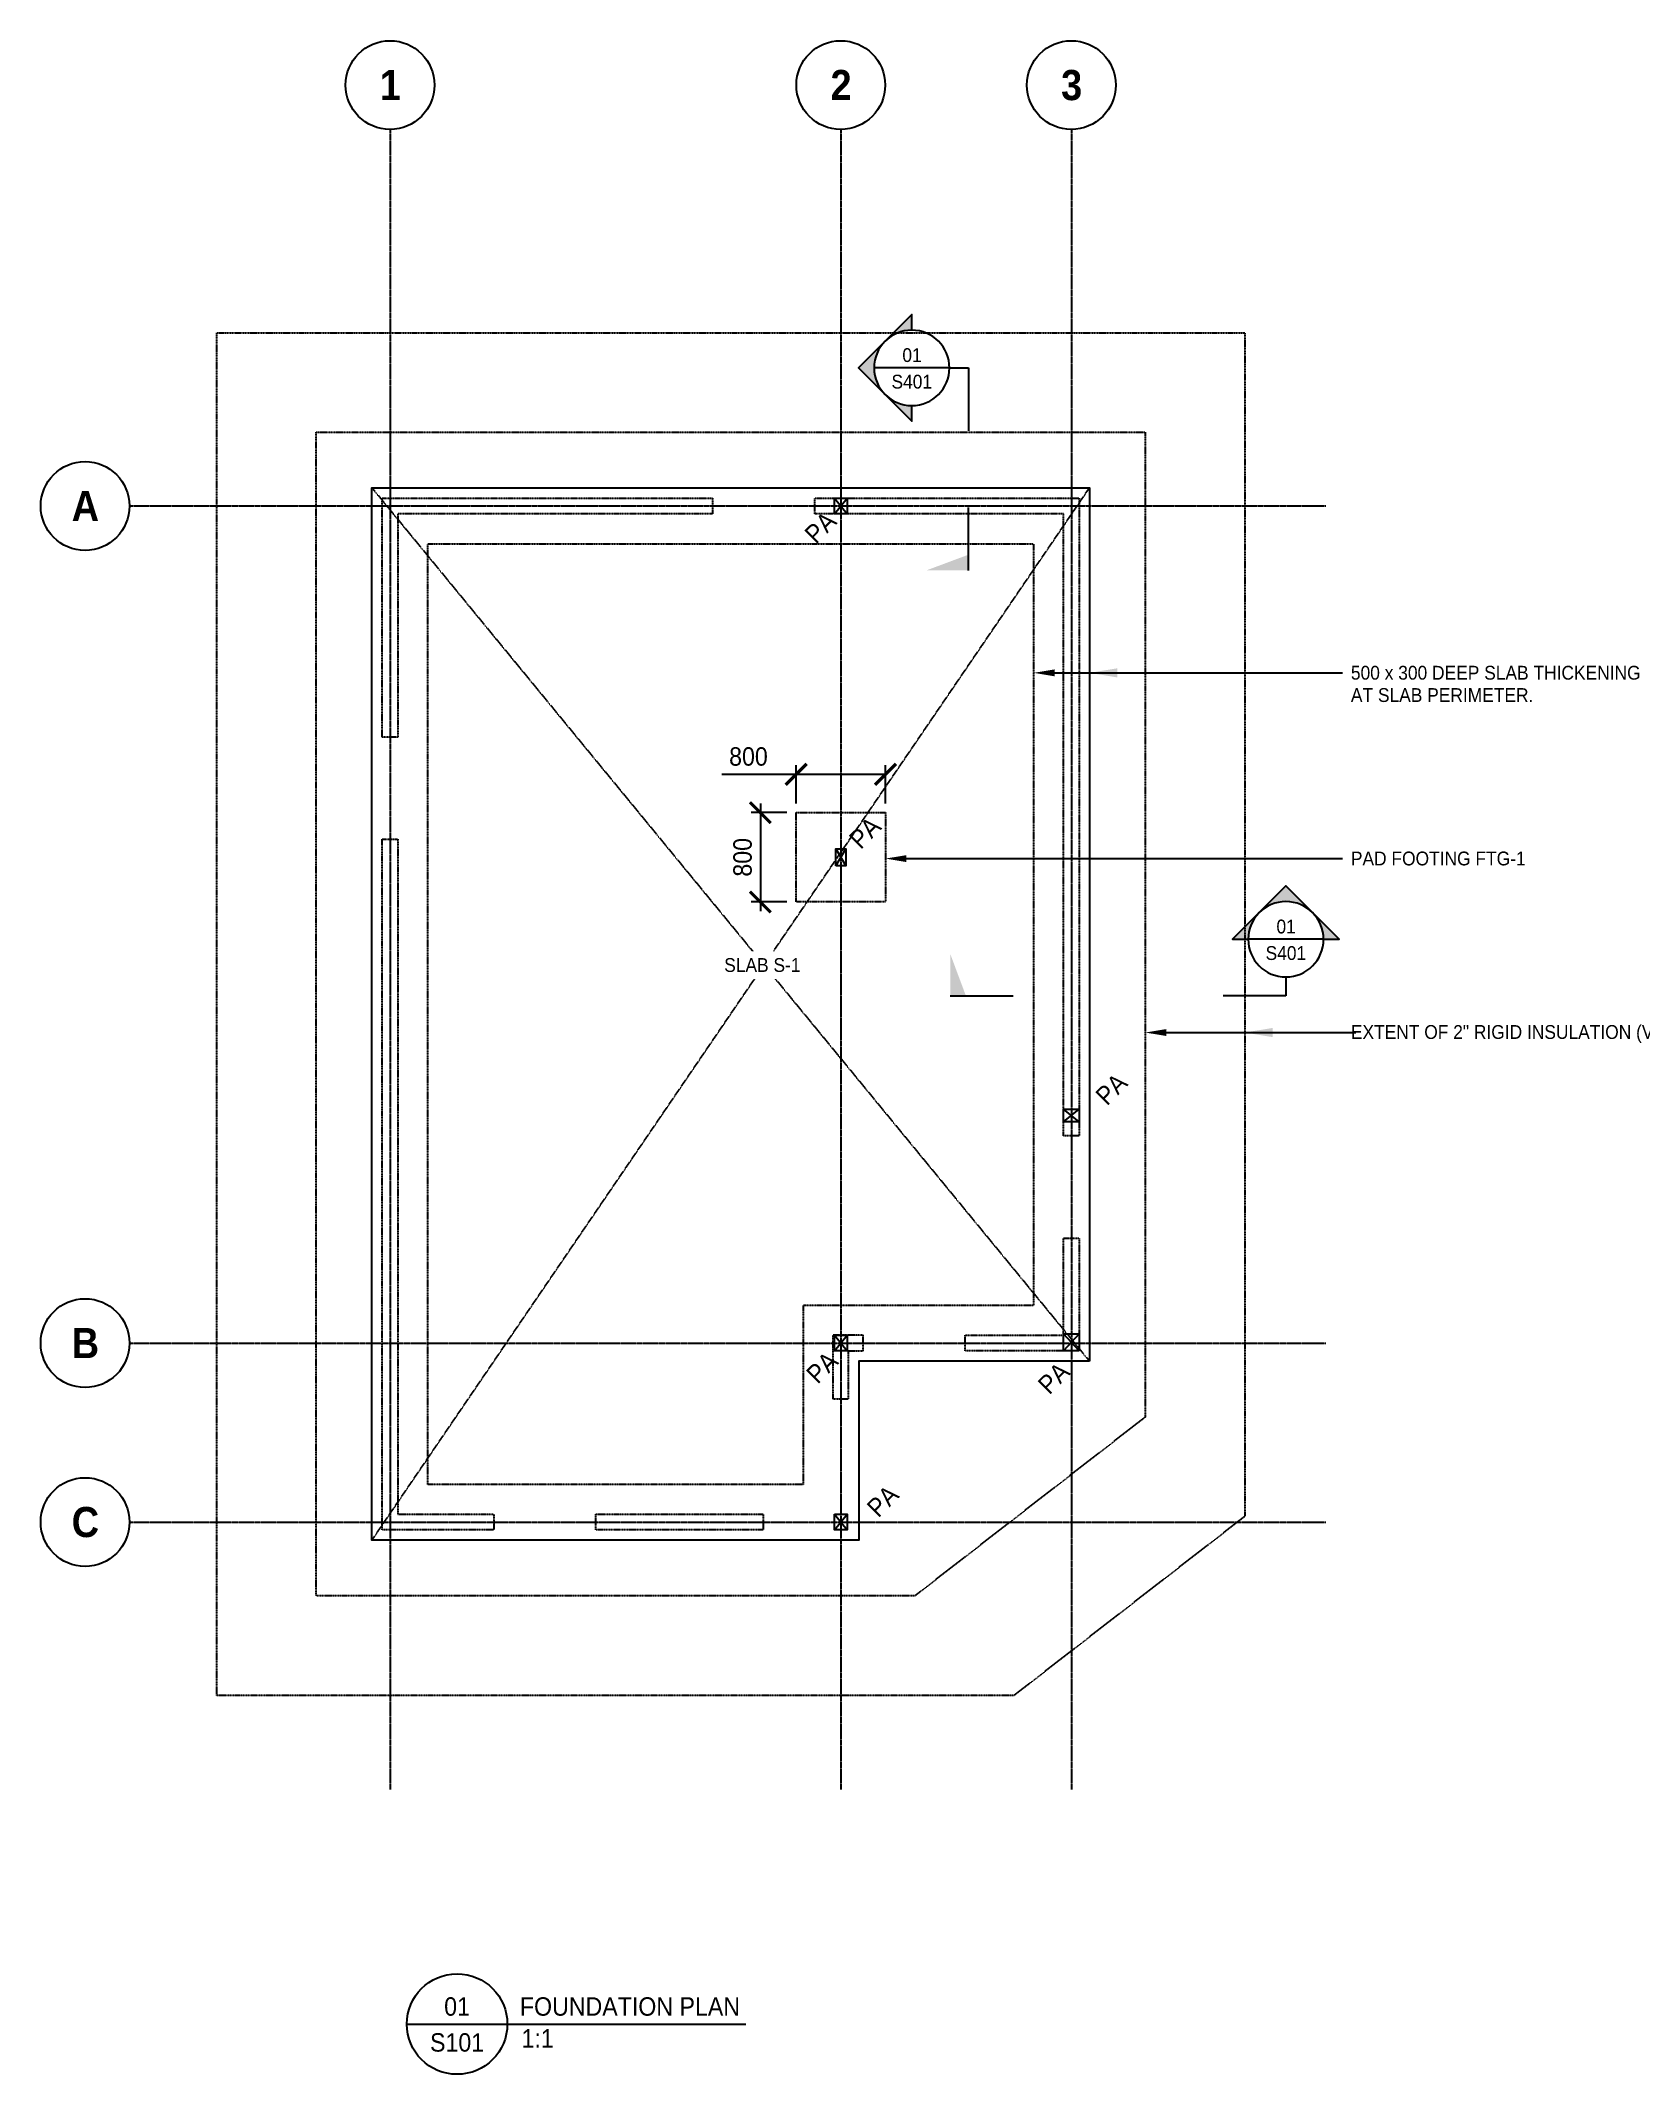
# Model space of a CAD drawing. Header units: millimetres. Extents: x -125435 to 382444, y 0 to 40902.
# Drawn here: x 41365 to 55678, y 22689 to 40902 of the extents above; entities that cross this region are included whole.
import ezdxf
from ezdxf import colors
from ezdxf.entities.mleader import LeaderData, LeaderLine
from ezdxf.enums import TextEntityAlignment as Align
from ezdxf.math import Vec2, Vec3

# ---------------------------------------------------------------- set-up
doc = ezdxf.new("R2010")
doc.units = ezdxf.units.MM
doc.header["$LTSCALE"] = 10
doc.linetypes.add('CENTER', pattern=[2, 1.25, -0.25, 0.25, -0.25])
doc.linetypes.add('HIDDEN', pattern=[0.375, 0.25, -0.125])
doc.layers.get('DEFPOINTS').update_dxf_attribs({"color": 252})
for name, color, linetype in [('S-ANNO-CROS-ABOV', 30, 'HIDDEN'), ('S-ANNO-DIMS', 231, 'Continuous'), ('S-ANNO-PATT-WOOD', 30, 'Continuous'), ('S-ANNO-SYMB', 231, 'Continuous'), ('S-ANNO-TEXT', 2, 'Continuous'), ('S-COLS-WOOD', 51, 'Continuous'), ('S-FNDN-FTNG', 132, 'Continuous'), ('S-GRID', 1, 'CENTER'), ('S-GRID-IDEN', 2, 'Continuous'), ('S-WALL-STUD-H', 51, 'HIDDEN')]:
    doc.layers.add(name, color=color, linetype=linetype)
doc.styles.add('BB_Large Bold', font='arialbd.ttf', dxfattribs={"width": 0.9, "height": 3.6})
doc.styles.add('BB_Standard', font='arial.ttf', dxfattribs={"width": 0.9, "height": 2.2})
doc.styles.add('BB_Standard 1.65 Text', font='arial.ttf', dxfattribs={"width": 0.9, "height": 1.65})
doc.dimstyles.new('BB_Standard$0', dxfattribs={"dimscale": 0, "dimtxt": 2.2, "dimasz": 2.5, "dimexe": 1.1, "dimexo": 1.1, "dimgap": 1, "dimtad": 1, "dimdec": 0, "dimrnd": 0.001, "dimzin": 3, "dimdsep": 46, "dimtxsty": 'BB_Standard', "dimblk1": 'ARCHTICK', "dimblk2": 'ARCHTICK', "dimsah": 1, "dimcen": 0.09, "dimdle": 1.1, "dimclrd": 256, "dimclre": 256, "dimclrt": 256, "dimadec": 0, "dimazin": 0, "dimtfac": 1, "dimtdec": 0, "dimtofl": 0, "dimtmove": 0, "dimatfit": 3, "dimfxl": 1, "dimfrac": 2, "dimtolj": 1, "dimtzin": 0, "dimarcsym": 0})

msp = doc.modelspace()

# ---------------------------------------------------------------- texts
at = {"layer": 'S-ANNO-TEXT', "char_height": 165, "attachment_point": 1, "rotation": 45, "line_spacing_factor": 0.9, "style": 'BB_Standard'}
for insert in [(48190.9, 36502.6), (48588.8, 33768.8), (50795.1, 31472.3), (48205.4, 28979.5), (50278.8, 28885), (48748.5, 27783.2)]:
    msp.add_mtext('PA', dxfattribs=dict(at, insert=insert))

# ---------------------------------------------------------------- blocks, each defined once
blk = doc.blocks.new('*U26')
at = {"layer": 'S-ANNO-SYMB', "color": 0}
blk.add_line((6, 0), (34.48, 0), dxfattribs=at)
blk.add_lwpolyline([(-6, 0), (6, 0)], dxfattribs=at)
blk.add_circle((0, 0), 6, dxfattribs=at)
at = {"layer": 'S-ANNO-TEXT', "insert": (7.7, -0.6), "char_height": 2.2, "attachment_point": 1, "style": 'BB_Standard'}
blk.add_mtext('1:1', dxfattribs=at)
at = {"layer": 'S-ANNO-TEXT', "style": 'BB_Standard', "width": 0.9}
for tag, p in [('NN', (0, 1)), ('S-NNN', (0, -3.29))]:
    blk.add_attdef(tag, text='', height=2.2, dxfattribs=at).set_placement(p, align=Align.CENTER)
blk.add_attdef('DRAWINGBLOCKTITLE', (7.5, 1), '', height=2.2, dxfattribs=at)
blk = doc.blocks.new('(4)38X89')
at = {"layer": 'S-ANNO-PATT-WOOD'}
for p, q in [((76, 44.5), (-76, -44.5)), ((-76, 44.5), (76, -44.5))]:
    blk.add_line(p, q, dxfattribs=at)
at = {"layer": 'S-COLS-WOOD'}
blk.add_lwpolyline([(-76, 44.5), (76, 44.5), (76, -44.5), (-76, -44.5)], close=True, dxfattribs=at)
blk = doc.blocks.new('(3)38X140')
at = {"layer": 'S-ANNO-PATT-WOOD'}
for p, q in [((-70, -57), (70, 57)), ((70, -57), (-70, 57))]:
    blk.add_line(p, q, dxfattribs=at)
at = {"layer": 'S-COLS-WOOD'}
blk.add_lwpolyline([(-70, -57), (-70, 57), (70, 57), (70, -57)], close=True, dxfattribs=at)
blk = doc.blocks.new('(4)38X140')
at = {"layer": 'S-ANNO-PATT-WOOD'}
for p, q in [((-70, 76), (70, -76)), ((-70, -76), (70, 76))]:
    blk.add_line(p, q, dxfattribs=at)
at = {"layer": 'S-COLS-WOOD'}
blk.add_lwpolyline([(-70, 76), (70, 76), (70, -76), (-70, -76)], close=True, dxfattribs=at)
blk = doc.blocks.new('*U42')
at = {"layer": 'S-ANNO-SYMB'}
h = blk.add_hatch(color=0, dxfattribs=at)
h.dxf.hatch_style = 1
h.paths.add_polyline_path([(0, 8.5), (0, 6, -0.198912), (4.24, 4.24)])
h.paths.add_polyline_path([(4.24, 4.24, -0.414214), (4.24, -4.24), (8.5, 0)])
h.paths.add_polyline_path([(4.24, -4.24, -0.198912), (0, -6), (0, -8.5)])
at = {"layer": 'S-ANNO-SYMB', "color": 0}
for p, q in [((-6, 0), (-9, 0)), ((-9, 0), (-9, -10)), ((-9, -32.25), (-9, -22.25))]:
    blk.add_line(p, q, dxfattribs=at)
for points in [[(0, 6), (0, 8.5), (8.5, 0), (0, -8.5), (0, -6)], [(-6, 0), (6, 0)]]:
    blk.add_lwpolyline(points, dxfattribs=at)
blk.add_circle((0, 0), 6, dxfattribs=at)
blk.add_solid([(-9, -32.25), (-9, -29.75), (-2.3, -32.25)], dxfattribs=at)
at = {"layer": 'S-ANNO-TEXT', "style": 'BB_Standard', "width": 0.9}
for tag, p in [('NN', (-0.04, 0.94)), ('S-NNN', (0, -3.29))]:
    blk.add_attdef(tag, text='', height=2.2, dxfattribs=at).set_placement(p, align=Align.CENTER)
blk = doc.blocks.new('ADU_01 - GROUND FLOOR ABOVE')
at = {"layer": 'S-WALL-STUD-H', "transparency": 33554687}
for points in [[(70, -2070), (-70, -2070), (-70, 70), (2887, 70), (2887, -70), (70, -70), (70, -2070)], [(928, -9030), (928, -9170), (-70, -9170), (-70, -2984), (70, -2984), (70, -9030), (928, -9030)], [(6030, -6556), (6170, -6556), (6170, -7567), (5150, -7567), (5150, -7427), (6030, -7427), (6030, -6556)], [(4105, -7567), (4235, -7567), (4235, -7427), (3965, -7427), (3965, -7997), (4105, -7997), (4105, -7567)]]:
    blk.add_lwpolyline(points, dxfattribs=at)
for points in [[(6170, -5641), (6030, -5641), (6030, -70), (3802, -70), (3802, 70), (6170, 70)], [(1842, -9030), (3340, -9030), (3340, -9170), (1842, -9170)]]:
    blk.add_lwpolyline(points, close=True, dxfattribs=at)
blk = doc.blocks.new('*U29')
at = {"layer": 'S-ANNO-SYMB'}
h = blk.add_hatch(color=0, dxfattribs=at)
h.dxf.hatch_style = 1
h.paths.add_polyline_path([(-8.5, 0), (-6, 0, -0.198912), (-4.24, 4.24)])
h.paths.add_polyline_path([(-4.24, 4.24, -0.414214), (4.24, 4.24), (0, 8.5)])
h.paths.add_polyline_path([(4.24, 4.24, -0.198912), (6, 0), (8.5, 0)])
at = {"layer": 'S-ANNO-SYMB', "color": 0}
for p, q in [((0, -6), (0, -9)), ((0, -9), (10, -9)), ((53.43, -9), (43.43, -9))]:
    blk.add_line(p, q, dxfattribs=at)
for points in [[(-6, 0), (-8.5, 0), (0, 8.5), (8.5, 0), (6, 0)], [(-6, 0), (6, 0)]]:
    blk.add_lwpolyline(points, dxfattribs=at)
blk.add_circle((0, 0), 6, dxfattribs=at)
blk.add_solid([(53.43, -9), (50.93, -9), (53.43, -2.3)], dxfattribs=at)
at = {"layer": 'S-ANNO-TEXT', "style": 'BB_Standard', "width": 0.9}
for tag, p in [('NN', (-0.04, 0.94)), ('S-NNN', (0, -3.29))]:
    blk.add_attdef(tag, text='', height=2.2, dxfattribs=at).set_placement(p, align=Align.CENTER)
blk = doc.blocks.new('_ArchTick')
at = {"color": 0, "linetype": 'ByBlock', "const_width": 0.15}
blk.add_lwpolyline([(-0.5, -0.5), (0.5, 0.5)], dxfattribs=at)
blk = doc.blocks.new('*D44')
at = {"layer": 'DEFPOINTS', "color": 0, "transparency": 16777216}
for p in [(48929, 34331), (48129, 33988), (48929, 33988)]:
    blk.add_point(p, dxfattribs=at)
at = {"layer": 'S-ANNO-DIMS', "lineweight": -2, "transparency": 16777216}
for p, q in [((48129, 34331), (47463, 34331)), ((48929, 34331), (48046, 34331)), ((48129, 34071), (48129, 34413)), ((48929, 34071), (48929, 34413))]:
    blk.add_line(p, q, dxfattribs=at)
at = {"layer": 'S-ANNO-DIMS', "lineweight": -2, "transparency": 16777216, "xscale": 187.5, "yscale": 187.5, "zscale": 187.5, "rotation": 180}
blk.add_blockref('_ArchTick', (48129, 34331), dxfattribs=at)
at = {"layer": 'S-ANNO-DIMS', "lineweight": -2, "transparency": 16777216, "xscale": 187.5, "yscale": 187.5, "zscale": 187.5}
blk.add_blockref('_ArchTick', (48929, 34331), dxfattribs=at)
at = {"layer": 'S-ANNO-DIMS', "transparency": 16777216, "insert": (47702, 34490), "char_height": 165, "attachment_point": 5, "style": 'BB_Standard'}
blk.add_mtext('\\A1;800', dxfattribs=at)
blk = doc.blocks.new('*D46')
at = {"layer": 'DEFPOINTS', "color": 0, "transparency": 16777216}
for p in [(48129, 33988), (47809, 33188), (48129, 33188)]:
    blk.add_point(p, dxfattribs=at)
at = {"layer": 'S-ANNO-DIMS', "lineweight": -2, "transparency": 16777216}
for p, q in [((47809, 34071), (47809, 33106)), ((48046, 33988), (47727, 33988)), ((48046, 33188), (47727, 33188))]:
    blk.add_line(p, q, dxfattribs=at)
at = {"layer": 'S-ANNO-DIMS', "lineweight": -2, "transparency": 16777216, "xscale": 187.5, "yscale": 187.5, "zscale": 187.5}
for p, rotation in [((47809, 33988), 90), ((47809, 33188), 270)]:
    blk.add_blockref('_ArchTick', p, dxfattribs=dict(at, rotation=rotation))
at = {"layer": 'S-ANNO-DIMS', "transparency": 16777216, "insert": (47650, 33588), "char_height": 165, "attachment_point": 5, "rotation": 90, "style": 'BB_Standard'}
blk.add_mtext('\\A1;800', dxfattribs=at)
blk = doc.blocks.new('*U30')
at = {"layer": 'S-ANNO-SYMB', "color": 0}
blk.add_circle((0, 0), 5.3, dxfattribs=at)
at = {"layer": 'S-GRID-IDEN', "style": 'BB_Large Bold', "width": 0.9, "flags": 8}
blk.add_attdef('GRID', text='', height=3.6, dxfattribs=at).set_placement((0.03, -1.79), align=Align.CENTER)
blk = doc.blocks.new('*U31')
at = {"layer": 'S-ANNO-SYMB', "color": 0}
blk.add_circle((0, 0), 5.3, dxfattribs=at)
at = {"layer": 'S-GRID-IDEN', "style": 'BB_Large Bold', "width": 0.9, "flags": 8}
blk.add_attdef('GRID', text='', height=3.6, dxfattribs=at).set_placement((0.03, -1.79), align=Align.CENTER)
blk = doc.blocks.new('*U32')
at = {"layer": 'S-ANNO-SYMB', "color": 0}
blk.add_circle((0, 0), 5.3, dxfattribs=at)
at = {"layer": 'S-GRID-IDEN', "style": 'BB_Large Bold', "width": 0.9, "flags": 8}
blk.add_attdef('GRID', text='', height=3.6, dxfattribs=at).set_placement((0.03, -1.79), align=Align.CENTER)
blk = doc.blocks.new('*U33')
at = {"layer": 'S-ANNO-SYMB', "color": 0}
blk.add_circle((0, 0), 5.3, dxfattribs=at)
at = {"layer": 'S-GRID-IDEN', "style": 'BB_Large Bold', "width": 0.9, "flags": 8}
blk.add_attdef('GRID', text='', height=3.6, dxfattribs=at).set_placement((0.03, -1.79), align=Align.CENTER)
blk = doc.blocks.new('*U34')
at = {"layer": 'S-ANNO-SYMB', "color": 0}
blk.add_circle((0, 0), 5.3, dxfattribs=at)
at = {"layer": 'S-GRID-IDEN', "style": 'BB_Large Bold', "width": 0.9, "flags": 8}
blk.add_attdef('GRID', text='', height=3.6, dxfattribs=at).set_placement((0.03, -1.79), align=Align.CENTER)
blk = doc.blocks.new('*U36')
at = {"layer": 'S-ANNO-SYMB', "color": 0}
blk.add_circle((0, 0), 5.3, dxfattribs=at)
at = {"layer": 'S-GRID-IDEN', "style": 'BB_Large Bold', "width": 0.9, "flags": 8}
blk.add_attdef('GRID', text='', height=3.6, dxfattribs=at).set_placement((0.03, -1.79), align=Align.CENTER)

# ---------------------------------------------------------------- dimensions: what is measured, and where the dimension line sits
at = {"layer": 'S-ANNO-DIMS'}
dim = msp.add_linear_dim(base=(48928.7, 34331), p1=(48128.7, 33988.3), p2=(48928.7, 33988.3), dimstyle='BB_Standard$0', dxfattribs=at)
dim.commit()
dim.dimension.update_dxf_attribs({"geometry": '*D44', "text_midpoint": (47702.3, 34331), "dimtype": 160})
dim = msp.add_linear_dim(base=(47809.2, 33188.3), p1=(48128.7, 33988.3), p2=(48128.7, 33188.3), angle=90, dimstyle='BB_Standard$0', dxfattribs=at)
dim.commit()
dim.dimension.update_dxf_attribs({"geometry": '*D46', "text_midpoint": (47650, 33588.3)})

# ---------------------------------------------------------------- linework, layer by layer
at = {"layer": 'S-ANNO-CROS-ABOV'}
for p, q in [((44331.2, 36896.4), (50755.2, 29075)), ((44331.2, 27472.4), (50755.2, 36896.4))]:
    msp.add_line(p, q, dxfattribs=at)
at = {"layer": 'S-FNDN-FTNG'}
msp.add_lwpolyline([(50755.2, 29075), (48690.7, 29075), (48690.7, 27472.4), (44331.2, 27472.4), (44331.2, 36896.4), (50755.2, 36896.4)], close=True, dxfattribs=at)
at = {"layer": 'S-FNDN-FTNG', "linetype": 'HIDDEN'}
for points in [[(50255.2, 29575), (48190.7, 29575), (48190.7, 27972.4), (44831.2, 27972.4), (44831.2, 36396.4), (50255.2, 36396.4)], [(48128.7, 33988.3), (48928.7, 33988.3), (48928.7, 33188.3), (48128.7, 33188.3)]]:
    msp.add_lwpolyline(points, close=True, dxfattribs=at)
at = {"layer": 'S-GRID'}
for p, q in [((44493.2, 40106.6), (44493.2, 25240.4)), ((48528.7, 40106.6), (48528.7, 25240.4)), ((50593.2, 40106.6), (50593.2, 25240.4)), ((42160.2, 36734.4), (52872.1, 36734.4)), ((42160.2, 29237), (52872.1, 29237)), ((42160.2, 27634.4), (52872.1, 27634.4))]:
    msp.add_line(p, q, dxfattribs=at)

# ---------------------------------------------------------------- block references
at = {"layer": 'S-ANNO-SYMB'}
ref = msp.add_blockref('*U30', (44493.2, 40504.1), dxfattribs=dict(at, xscale=75, yscale=75, zscale=75))
ref.add_attrib('GRID', '1', dxfattribs={"layer": 'S-GRID-IDEN', "height": 270, "style": 'BB_Large Bold', "width": 0.9}).set_placement((44495.7, 40369.6), align=Align.CENTER)
ref = msp.add_blockref('*U33', (48528.7, 40504.1), dxfattribs=dict(at, xscale=75, yscale=75, zscale=75))
ref.add_attrib('GRID', '2', dxfattribs={"layer": 'S-GRID-IDEN', "height": 270, "style": 'BB_Large Bold', "width": 0.9}).set_placement((48531.2, 40369.6), align=Align.CENTER)
ref = msp.add_blockref('*U34', (50593.2, 40504.1), dxfattribs=dict(at, xscale=75, yscale=75, zscale=75))
ref.add_attrib('GRID', '3', dxfattribs={"layer": 'S-GRID-IDEN', "height": 270, "style": 'BB_Large Bold', "width": 0.9}).set_placement((50595.7, 40369.6), align=Align.CENTER)
ref = msp.add_blockref('*U42', (49164.4, 37971.1), dxfattribs=dict(at, xscale=-56.24999999999999, yscale=56.24999999999999, zscale=56.24999999999999))
ref.add_attrib('NN', '01', dxfattribs={"layer": 'S-ANNO-TEXT', "height": 123.75, "style": 'BB_Standard', "width": 0.9}).set_placement((49166.6, 38023.8), align=Align.CENTER)
ref.add_attrib('S-NNN', 'S401', dxfattribs={"layer": 'S-ANNO-TEXT', "height": 123.75, "style": 'BB_Standard', "width": 0.9}).set_placement((49164.2, 37786), align=Align.CENTER)
ref = msp.add_blockref('*U31', (41762.7, 36734.4), dxfattribs=dict(at, xscale=75, yscale=75, zscale=75))
ref.add_attrib('GRID', 'A', dxfattribs={"layer": 'S-GRID-IDEN', "height": 270, "style": 'BB_Large Bold', "width": 0.9}).set_placement((41765.3, 36599.9), align=Align.CENTER)
ref = msp.add_blockref('*U29', (52513.7, 32853.6), dxfattribs=dict(at, xscale=-56.24999999999999, yscale=56.24999999999999, zscale=56.24999999999999))
ref.add_attrib('NN', '01', dxfattribs={"layer": 'S-ANNO-TEXT', "height": 123.75, "style": 'BB_Standard', "width": 0.9}).set_placement((52515.8, 32906.2), align=Align.CENTER)
ref.add_attrib('S-NNN', 'S401', dxfattribs={"layer": 'S-ANNO-TEXT', "height": 123.75, "style": 'BB_Standard', "width": 0.9}).set_placement((52513.5, 32668.4), align=Align.CENTER)
ref = msp.add_blockref('*U32', (41762.7, 29237), dxfattribs=dict(at, xscale=75, yscale=75, zscale=75))
ref.add_attrib('GRID', 'B', dxfattribs={"layer": 'S-GRID-IDEN', "height": 270, "style": 'BB_Large Bold', "width": 0.9}).set_placement((41765.3, 29102.5), align=Align.CENTER)
ref = msp.add_blockref('*U36', (41762.7, 27634.4), dxfattribs=dict(at, xscale=75, yscale=75, zscale=75))
ref.add_attrib('GRID', 'C', dxfattribs={"layer": 'S-GRID-IDEN', "height": 270, "style": 'BB_Large Bold', "width": 0.9}).set_placement((41765.3, 27499.9), align=Align.CENTER)
at = {"layer": 'S-ANNO-SYMB', "xscale": 75, "yscale": 75, "zscale": 75}
msp.add_blockref('*U26', (45093.2, 23138.5), dxfattribs=at).add_auto_attribs({'NN': '01', 'S-NNN': 'S101', 'DRAWINGBLOCKTITLE': 'FOUNDATION PLAN'})
at = {"layer": 'S-COLS-WOOD'}
for name, p, rotation in [('(3)38X140', (48528.7, 36734.4), 270), ('(4)38X89', (48528.7, 33588.3), 90), ('(3)38X140', (48528.7, 29237), 270), ('(4)38X140', (50593.2, 29243), 180), ('(3)38X140', (48528.7, 27634.4), 270)]:
    msp.add_blockref(name, p, dxfattribs=dict(at, rotation=rotation))
msp.add_blockref('(3)38X140', (50593.2, 31275), dxfattribs=at)

msp.set_redraw_order([(e.dxf.handle, doc.entitydb.next_handle()) for e in msp.query("TEXT MTEXT ATTDEF DIMENSION ARC_DIMENSION")])  # texts and dimensions are drawn at this point

# ---------------------------------------------------------------- leaders
at = {"layer": 'S-ANNO-TEXT'}
ml = msp.add_multileader_mtext('Standard', dxfattribs=at)
ml.set_content(' ', color=256, style='BB_Standard')
ml.set_leader_properties()
ml.build(insert=Vec2(0, 0))
ml.multileader.update_dxf_attribs({"dogleg_length": 4.45, "arrow_head_size": 250, "scale": 100})
ctx = ml.context
ctx.base_point, ctx.scale, ctx.char_height, ctx.arrow_head_size, ctx.landing_gap_size, ctx.plane_origin = Vec3(52935.7, 35239.9), 100, 220, 250, 280, Vec3(49814.6, 34742.7)
notes = []
notes.append((ctx, [(1, (1, 1, 0), (52491, 35239.9), (1, 0), 444.7, [(0, [(50755.2, 35239.9)], 0, [])])]))
ctx.mtext.insert, ctx.mtext.flow_direction = Vec3(53215.7, 35349.9), 5
ml = msp.add_multileader_mtext('Standard', dxfattribs=at)
ml.set_content('500 x 300 DEEP SLAB THICKENING\\PAT SLAB PERIMETER.', color=256, style='BB_Standard 1.65 Text')
ml.set_leader_properties()
ml.build(insert=Vec2(0, 0))
ml.multileader.update_dxf_attribs({"dogleg_length": 2, "arrow_head_size": 187.5, "scale": 75})
ctx = ml.context
ctx.base_point, ctx.scale, ctx.char_height, ctx.arrow_head_size, ctx.landing_gap_size, ctx.plane_origin = Vec3(53020.7, 35239.9), 75, 123.75, 187.5, 75, Vec3(50314.6, 34742.7)
notes.append((ctx, [(1, (1, 1, 0), (52870.7, 35239.9), (1, 0), 150, [(0, [(50255.2, 35239.9)], 0, [])])]))
ctx.mtext.insert, ctx.mtext.line_spacing_factor, ctx.mtext.flow_direction = Vec3(53095.7, 35302.8), 0.969697, 5
ml = msp.add_multileader_mtext('Standard', dxfattribs=at)
ml.set_content('PAD FOOTING FTG-1', color=256, style='BB_Standard 1.65 Text')
ml.set_leader_properties()
ml.build(insert=Vec2(0, 0))
ml.multileader.update_dxf_attribs({"dogleg_length": 2, "arrow_head_size": 187.5, "scale": 75})
ctx = ml.context
ctx.base_point, ctx.scale, ctx.char_height, ctx.arrow_head_size, ctx.landing_gap_size, ctx.plane_origin = Vec3(53020.7, 33576.4), 75, 123.75, 187.5, 75, Vec3(50314.6, 33079.2)
notes.append((ctx, [(1, (1, 1, 0), (52870.7, 33576.4), (1, 0), 150, [(0, [(48928.7, 33576.4)], 0, [])])]))
ctx.mtext.insert, ctx.mtext.line_spacing_factor, ctx.mtext.flow_direction = Vec3(53095.7, 33639.3), 0.969697, 5
ml = msp.add_multileader_mtext('Standard', dxfattribs=at)
ml.set_content('EXTENT OF 2" RIGID INSULATION (VARIES BY LOCATION). TO BE SPECIFIED BY QUALIFIED DESIGN PROFESSIONAL.', color=256, style='BB_Standard 1.65 Text')
ml.set_leader_properties()
ml.build(insert=Vec2(0, 0))
ml.multileader.update_dxf_attribs({"dogleg_length": 2, "arrow_head_size": 187.5, "scale": 75})
ctx = ml.context
ctx.base_point, ctx.scale, ctx.char_height, ctx.arrow_head_size, ctx.landing_gap_size, ctx.plane_origin = Vec3(53020.7, 32018.6), 75, 123.75, 187.5, 75, Vec3(50314.6, 31521.4)
notes.append((ctx, [(1, (1, 1, 0), (52870.7, 32018.6), (1, 0), 150, [(0, [(51255.2, 32018.6)], 0, [])])]))
ctx.mtext.insert, ctx.mtext.width, ctx.mtext.line_spacing_factor, ctx.mtext.flow_direction = Vec3(53095.7, 32085.3), 4391.31, 0.969697, 5
ml = msp.add_multileader_mtext('Standard', dxfattribs=at)
ml.set_content(' ', color=256, style='BB_Standard')
ml.set_leader_properties()
ml.build(insert=Vec2(0, 0))
ml.multileader.update_dxf_attribs({"dogleg_length": 4.45, "arrow_head_size": 250, "scale": 100})
ctx = ml.context
ctx.base_point, ctx.scale, ctx.char_height, ctx.arrow_head_size, ctx.landing_gap_size, ctx.plane_origin = Vec3(53139, 32018.6), 100, 220, 250, 280, Vec3(51204.6, 31521.4)
notes.append((ctx, [(1, (1, 1, 0), (52694.3, 32018.6), (1, 0), 444.7, [(0, [(52145.2, 32018.6)], 0, [])])]))
ctx.mtext.insert, ctx.mtext.flow_direction = Vec3(53419, 32128.6), 5
for ctx, leaders in notes:
    for number, flags, end, landing, length, lines in leaders:
        leader = LeaderData()
        leader.index, (leader.has_last_leader_line, leader.has_dogleg_vector, leader.attachment_direction) = number, flags
        leader.last_leader_point, leader.dogleg_vector, leader.dogleg_length = Vec3(end), Vec3(landing), length
        for number, points, colour, breaks in lines:
            line = LeaderLine()
            line.index, line.vertices, line.color, line.breaks = number, Vec3.list(points), colors.encode_raw_color(colour), breaks
            leader.lines.append(line)
        ctx.leaders.append(leader)

# ---------------------------------------------------------------- next in the draw order: texts
at = {"layer": 'S-ANNO-TEXT', "insert": (47826.4, 32622.4), "char_height": 123.75, "attachment_point": 5, "line_spacing_factor": 0.9, "style": 'BB_Standard', "bg_fill": 3, "box_fill_scale": 1.5, "bg_fill_color": 256, "bg_fill_transparency": 0}
msp.add_mtext('\\pxqc;SLAB S-1', dxfattribs=at)

# ---------------------------------------------------------------- next in the draw order: linework, layer by layer
at = {"layer": 'S-ANNO-CROS-ABOV'}
for points in [[(50080.7, 26082.4), (42941.2, 26082.4), (42941.2, 38286.4), (52145.2, 38286.4), (52145.2, 27685), (50080.7, 26082.4)], [(49190.7, 26972.4), (43831.2, 26972.4), (43831.2, 37396.4), (51255.2, 37396.4), (51255.2, 28575), (49190.7, 26972.4)]]:
    msp.add_lwpolyline(points, dxfattribs=at)

# ---------------------------------------------------------------- next in the draw order: block references
msp.add_blockref('ADU_01 - GROUND FLOOR ABOVE', (44493.2, 36734.4))

doc.saveas('drawing.dxf')
